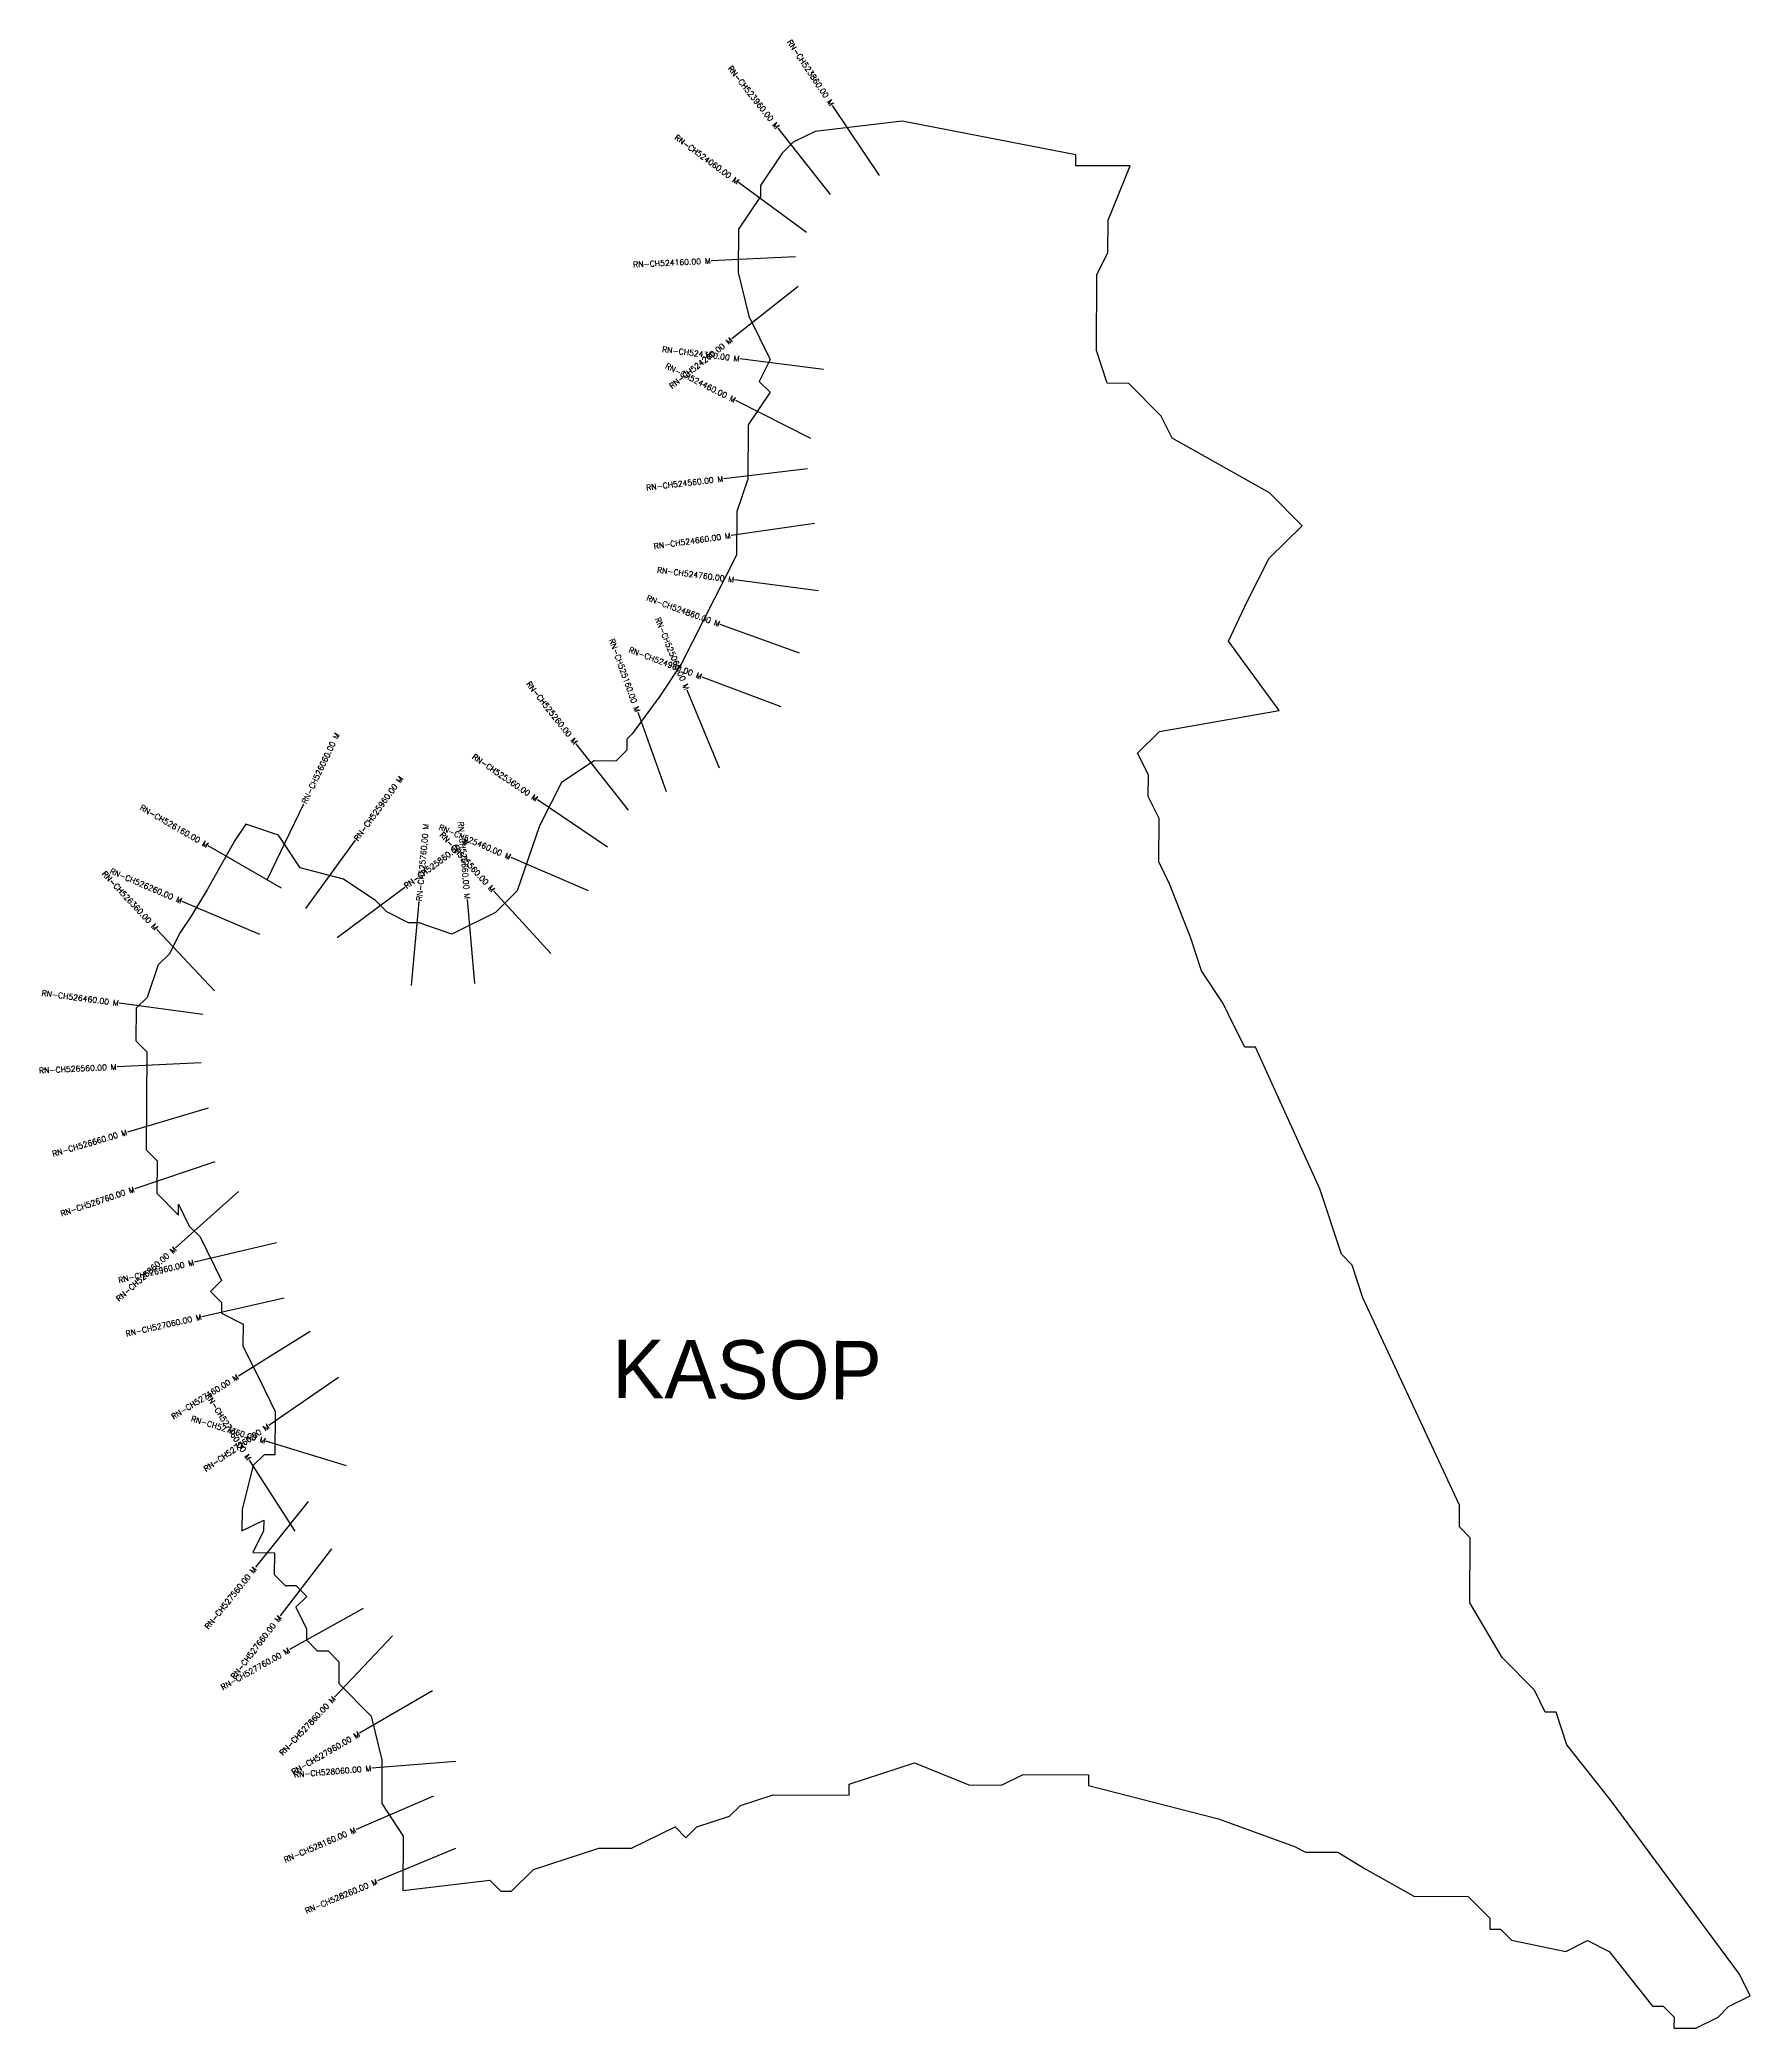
# Model space of a CAD drawing. Header units: metres. Extents: x 316875 to 319917, y 1873088 to 1876624.
import ezdxf
from ezdxf.enums import TextEntityAlignment as Align

# ---------------------------------------------------------------- set-up
doc = ezdxf.new("R2010")
doc.units = ezdxf.units.M
for name, color, linetype in [('CS', 134, 'Continuous'), ('CSMark', 6, 'Continuous'), ('VILLAGE BOUNDRY', 10, 'Continuous'), ('VILLAGE NAME', 250, 'Continuous')]:
    doc.layers.add(name, color=color, linetype=linetype)
doc.styles.get("Standard").update_dxf_attribs({"font": 'simplex.shx'})

msp = doc.modelspace()

# ---------------------------------------------------------------- linework, layer by layer
at = {"layer": 'CS'}
for p, q in [((318368.1, 1876382.8), (318284.8, 1876507.5)), ((318281.1, 1876349.5), (318188, 1876467.1)), ((318238.8, 1876281.7), (318117.8, 1876370.3)), ((318218.8, 1876238.6), (318069, 1876231.3)), ((318223.7, 1876185.4), (318105.6, 1876092.8)), ((318268.8, 1876038.2), (318120, 1876056.8)), ((318246.5, 1875915), (318112.6, 1875982.7)), ((318240.3, 1875861.2), (318091.3, 1875843.8)), ((318253, 1875763.8), (318104.5, 1875742.9)), ((318259.5, 1875644.4), (318110.7, 1875663.8)), ((318226.2, 1875533.3), (318085.2, 1875584.7)), ((318193.3, 1875438), (318053, 1875490.9)), ((318083.5, 1875329.2), (318026.3, 1875467.9)), ((317989.5, 1875286.8), (317938.8, 1875427.9)), ((317921.7, 1875254.2), (317829, 1875372.2)), ((317279.4, 1875130.1), (317344.2, 1875265.5)), ((317884.3, 1875188.2), (317760.3, 1875272.6)), ((317348, 1875079.2), (317436.2, 1875200.6)), ((317304.4, 1875115.6), (317174.5, 1875190.6)), ((317850.9, 1875110.8), (317713.1, 1875170)), ((317266.1, 1875033.1), (317128.2, 1875092)), ((317403.8, 1875027.5), (317523.8, 1875117.4)), ((317535.7, 1874942.2), (317549.3, 1875091.5)), ((317648.8, 1874945.8), (317635.6, 1875095.2)), ((317783.8, 1874999.5), (317682.6, 1875110.2)), ((317185.7, 1874932.7), (317083.2, 1875042.2)), ((317164.6, 1874890.9), (317015.9, 1874910.7)), ((317161.9, 1874804.8), (317012.1, 1874797.7)), ((317174.5, 1874724.1), (317030.6, 1874681.8)), ((317185.8, 1874628.8), (317043.8, 1874580.7)), ((317228.1, 1874576), (317116.4, 1874476)), ((317295.7, 1874484.8), (317149.8, 1874450.1)), ((317309.5, 1874386.3), (317163.2, 1874353.3)), ((317355.5, 1874327), (317228.1, 1874247.8)), ((317405.8, 1874245.3), (317282.3, 1874160.1)), ((317328.7, 1873971.9), (317248, 1874098.4)), ((317420.4, 1874087.9), (317277, 1874131.8)), ((317352.4, 1874024.4), (317258.2, 1873907.6)), ((317393.8, 1873940.2), (317302.4, 1873821.2)), ((317450.1, 1873834.6), (317319.2, 1873761.3)), ((317502.2, 1873785.6), (317399.1, 1873676.6)), ((317573.3, 1873688), (317443.7, 1873612.5)), ((317614.8, 1873562.4), (317465.3, 1873550.1)), ((317575.2, 1873500.4), (317437.3, 1873441.4)), ((317614, 1873407.6), (317475.6, 1873349.7))]:
    msp.add_line(p, q, dxfattribs=at)
at = {"layer": 'VILLAGE BOUNDRY'}
msp.add_lwpolyline([(318888.7, 1875916.1), (318869.6, 1875954.9), (318812, 1876013.2), (318773.3, 1876013.4), (318754.3, 1876071.5), (318755, 1876206.9), (318774.6, 1876245.4), (318774.9, 1876303.4), (318814.1, 1876399.9), (318717.5, 1876400.4), (318717.6, 1876419.8), (318408.5, 1876479.6), (318253.7, 1876461.1), (318214.9, 1876442), (318195.5, 1876422.8), (318156.5, 1876365), (318156.4, 1876345.6), (318117.4, 1876287.8), (318117, 1876210.5), (318135.9, 1876133), (318174.1, 1876055.5), (318154.5, 1876016.9), (318173.8, 1875997.5), (318134.8, 1875939.7), (318134.2, 1875843), (318114.6, 1875785.2), (318114.2, 1875707.8), (318094.6, 1875669.2), (318055.5, 1875592.1), (318016.4, 1875515), (317977.4, 1875457.2), (317928.6, 1875389.8), (317918.9, 1875380.2), (317918.8, 1875360.8), (317899.4, 1875341.6), (317860.7, 1875341.8), (317802.5, 1875303.5), (317763.4, 1875226.4), (317724, 1875110.6), (317685.2, 1875072.1), (317607.6, 1875033.9), (317549.7, 1875053.6), (317530.4, 1875053.7), (317491.8, 1875073.2), (317472.6, 1875092.7), (317414.8, 1875131.7), (317337.6, 1875151.4), (317299.2, 1875209.7), (317241.3, 1875229.3), (317221.8, 1875200.5), (317173, 1875113.7), (317143.8, 1875065.5), (317124.2, 1875036.6), (317104.7, 1874998.1), (317085.2, 1874978.9), (317065.6, 1874921), (317046.1, 1874901.8), (317045.8, 1874843.8), (317065, 1874824.3), (317064.1, 1874650.3), (317083.3, 1874630.8), (317082.9, 1874572.8), (317121.4, 1874534), (317121.5, 1874553.3), (317140.6, 1874514.5), (317159.9, 1874495.1), (317198.1, 1874417.5), (317178.6, 1874398.3), (317197.8, 1874378.8), (317197.7, 1874359.5), (317236.3, 1874339.9), (317236.1, 1874301.3), (317274.3, 1874223.7), (317293.4, 1874184.9), (317293, 1874107.6), (317273.7, 1874107.7), (317254.3, 1874088.5), (317234.5, 1874011.3), (317234.2, 1873972.6), (317273, 1873991.7), (317272.9, 1873972.4), (317253.4, 1873933.8), (317292, 1873933.6), (317291.8, 1873894.9), (317311.1, 1873875.5), (317330.4, 1873875.3), (317349.6, 1873855.9), (317330.2, 1873836.7), (317349.2, 1873797.9), (317349.1, 1873778.6), (317368.4, 1873759.1), (317387.7, 1873759), (317406.9, 1873739.6), (317406.7, 1873700.9), (317464.4, 1873642.6), (317483.3, 1873565.1), (317482.9, 1873487.8), (317521.2, 1873429.6), (317520.7, 1873332.9), (317675.5, 1873351.3), (317694.7, 1873331.9), (317714, 1873331.8), (317752.9, 1873370.3), (317869.1, 1873408.2), (317927.1, 1873407.9), (318004.7, 1873446.2), (318023.9, 1873426.7), (318043.4, 1873445.9), (318101.5, 1873464.9), (318120.9, 1873484.2), (318179, 1873503.2), (318314.4, 1873502.4), (318314.5, 1873521.7), (318430.7, 1873559.8), (318527.2, 1873520.5), (318585.2, 1873520.2), (318623.9, 1873539.3), (318740, 1873538.7), (318739.9, 1873519.3), (318971.5, 1873460), (319106.6, 1873410.9), (319125.9, 1873401.1), (319183.9, 1873400.8), (319232.1, 1873371.6), (319318.8, 1873322.7), (319415.4, 1873322.2), (319453.9, 1873283.3), (319453.8, 1873264), (319473.2, 1873263.9), (319492.4, 1873244.4), (319588.9, 1873224.5), (319627.7, 1873243.6), (319666.2, 1873224.1), (319743.1, 1873127), (319762.4, 1873126.9), (319781.6, 1873107.4), (319781.5, 1873088.1), (319820.2, 1873087.8), (319860.4, 1873107.5), (319878.4, 1873126.2), (319917.2, 1873145.3), (319898.1, 1873184.1), (319667.8, 1873494.8), (319591, 1873591.9), (319572, 1873650), (319552.7, 1873650.1), (319533.6, 1873688.9), (319475.9, 1873747.2), (319418.4, 1873844.2), (319419, 1873960.2), (319399.8, 1873979.6), (319400.1, 1874018.3), (319228.1, 1874386.7), (319209.1, 1874444.8), (319189.9, 1874464.3), (319151.9, 1874580.5), (319037.3, 1874832.5), (319018, 1874832.6), (318998.8, 1874871.3), (318979.7, 1874910.1), (318941.4, 1874968.4), (318922.4, 1875026.5), (318884.2, 1875123.4), (318865.1, 1875162.2), (318865.6, 1875239.5), (318846.5, 1875278.3), (318846.7, 1875317), (318827.5, 1875355.7), (318866.5, 1875394.2), (319079.4, 1875431.6), (318989, 1875554.8), (319022.4, 1875625.3), (319042, 1875663.9), (319061.6, 1875702.4), (319119.9, 1875760.1), (319062.2, 1875818.4)], close=True, dxfattribs=at)

# ---------------------------------------------------------------- texts
at = {"layer": 'CSMark'}
for s, rotation, p in [('RN-CH523860.00 M', 303.7681, (318284.2, 1876508.3)), ('RN-CH523960.00 M', 308.3658, (318187.4, 1876467.9)), ('RN-CH524060.00 M', 323.7997, (318117, 1876370.9)), ('RN-CH524160.00 M', 2.7923, (318068, 1876231.3)), ('RN-CH524360.00 M', 352.8719, (318119, 1876056.9)), ('RN-CH524260.00 M', 38.1094, (318104.9, 1876092.2)), ('RN-CH524460.00 M', 333.1817, (318111.7, 1875983.1)), ('RN-CH524560.00 M', 6.6453, (318090.4, 1875843.7)), ('RN-CH524660.00 M', 8.0297, (318103.5, 1875742.7)), ('RN-CH524760.00 M', 352.58, (318109.7, 1875663.9)), ('RN-CH524860.00 M', 339.9783, (318084.3, 1875585)), ('RN-CH525060.00 M', 292.3891, (318026, 1875468.8)), ('RN-CH525160.00 M', 289.7489, (317938.4, 1875428.9)), ('RN-CH524960.00 M', 339.3301, (318052.1, 1875491.3)), ('RN-CH525260.00 M', 308.1409, (317828.4, 1875373)), ('RN-CH525360.00 M', 325.7515, (317759.5, 1875273.2)), ('RN-CH526160.00 M', 330.0066, (317173.7, 1875191.1)), ('RN-CH525460.00 M', 336.7808, (317712.2, 1875170.4)), ('RN-CH525660.00 M', 275.0543, (317635.5, 1875096.2)), ('RN-CH525560.00 M', 312.4318, (317681.9, 1875111)), ('RN-CH526360.00 M', 313.1365, (317082.5, 1875042.9)), ('RN-CH526260.00 M', 336.8837, (317127.2, 1875092.4)), ('RN-CH526460.00 M', 352.4021, (317014.9, 1874910.9)), ('RN-CH526560.00 M', 2.7275, (317011.1, 1874797.7)), ('RN-CH526660.00 M', 16.396, (317029.6, 1874681.5)), ('RN-CH526760.00 M', 18.7064, (317042.8, 1874580.3)), ('RN-CH526860.00 M', 41.8203, (317115.6, 1874475.3)), ('RN-CH526960.00 M', 13.3991, (317148.8, 1874449.8)), ('RN-CH527060.00 M', 12.7178, (317162.3, 1874353.1)), ('RN-CH527160.00 M', 31.8605, (317227.2, 1874247.3)), ('RN-CH527460.00 M', 302.5552, (317247.5, 1874099.2)), ('RN-CH527360.00 M', 342.956, (317276.1, 1874132.1)), ('RN-CH527260.00 M', 34.5816, (317281.5, 1874159.6)), ('RN-CH527560.00 M', 51.1011, (317257.6, 1873906.9)), ('RN-CH527660.00 M', 52.4787, (317301.8, 1873820.4)), ('RN-CH527760.00 M', 29.2532, (317318.3, 1873760.8)), ('RN-CH527860.00 M', 46.6159, (317398.5, 1873675.9)), ('RN-CH527960.00 M', 30.2413, (317442.9, 1873611.9)), ('RN-CH528060.00 M', 4.7212, (317464.3, 1873550)), ('RN-CH528160.00 M', 23.1659, (317436.4, 1873441)), ('RN-CH528260.00 M', 22.7158, (317474.7, 1873349.3))]:
    msp.add_text(s, height=10, rotation=rotation, dxfattribs=at).set_placement(p, align=Align.MIDDLE_RIGHT)
for s, rotation, p in [('RN-CH526060.00 M', 64.4289, (317344.6, 1875266.4)), ('RN-CH525960.00 M', 53.9868, (317436.8, 1875201.4)), ('RN-CH525760.00 M', 84.8092, (317549.4, 1875092.5)), ('RN-CH525860.00 M', 36.822, (317524.6, 1875118))]:
    msp.add_text(s, height=10, rotation=rotation, dxfattribs=at).set_placement(p, align=Align.MIDDLE_LEFT)
at = {"layer": 'VILLAGE NAME', "insert": (317893.3, 1874312.7), "char_height": 104.042, "attachment_point": 1, "rotation": 359.6762}
msp.add_mtext_dynamic_manual_height_columns('{\\fMangal|b0|i0|c0|p18;KASOP}', width=108.17, gutter_width=520.2, heights=[0], dxfattribs=at)

doc.saveas('drawing.dxf')
